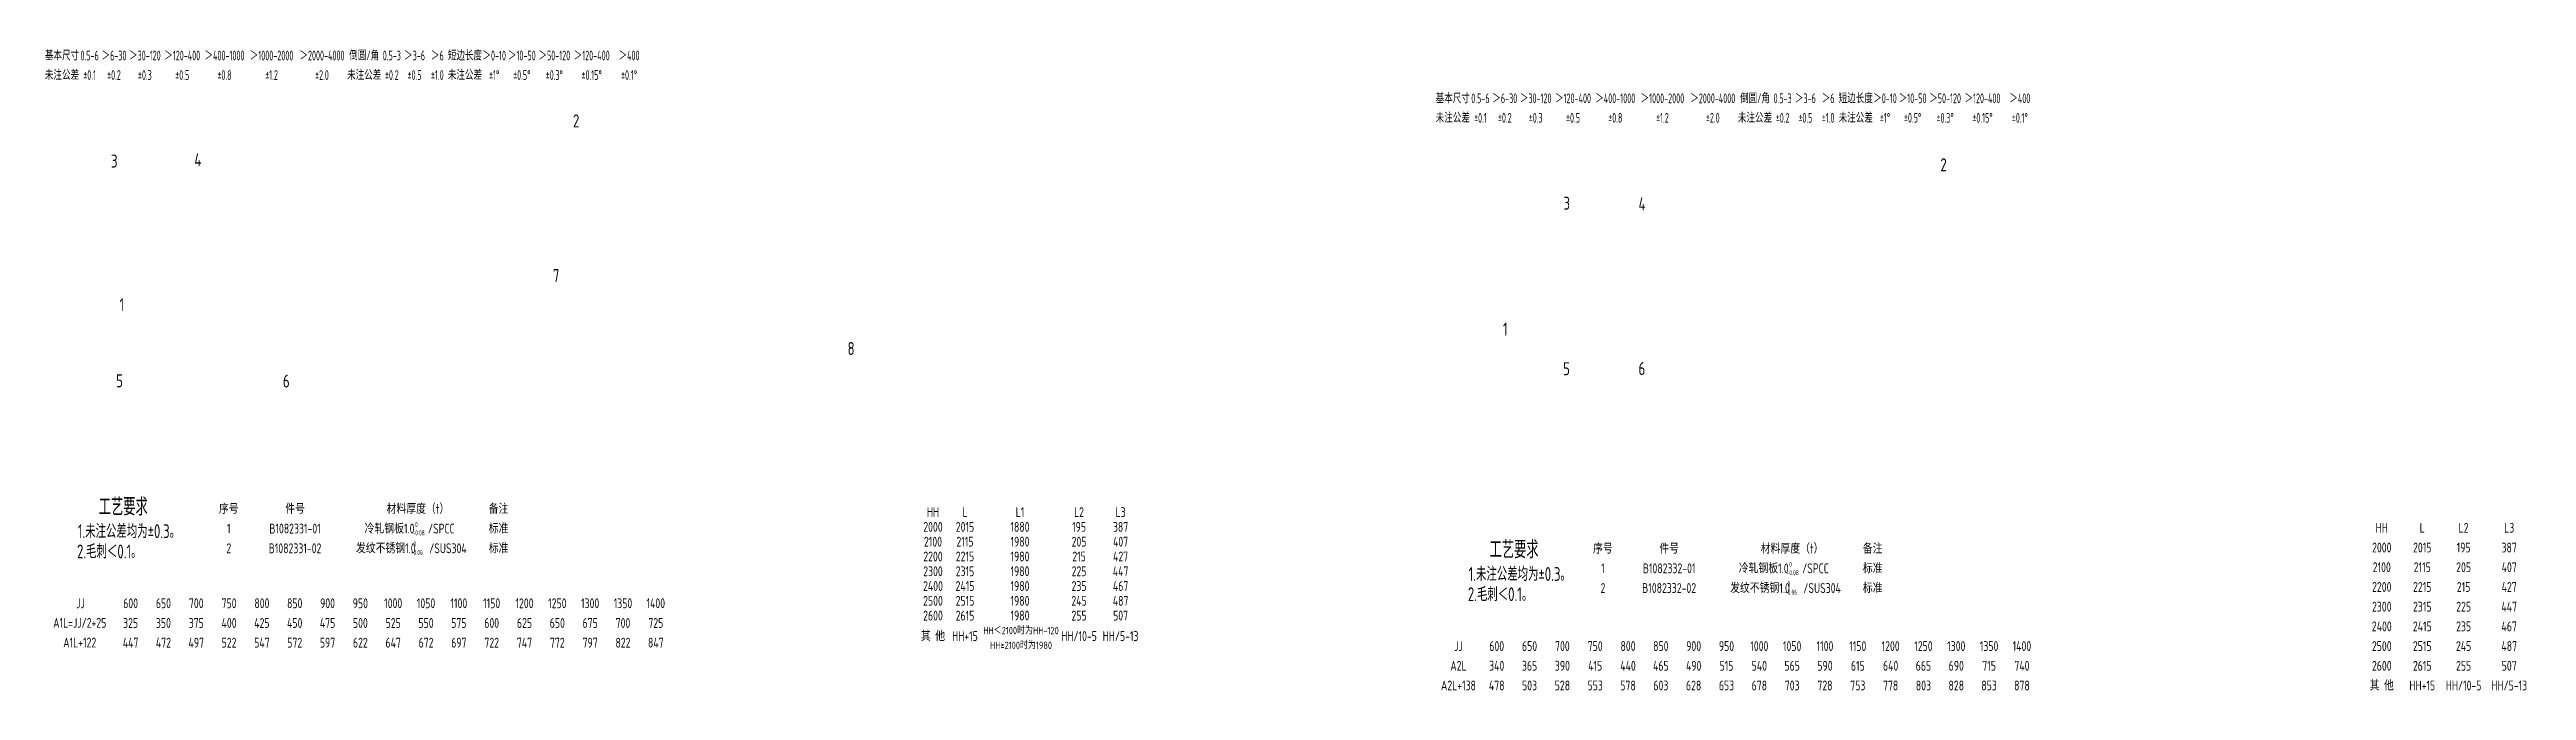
# Model space of a CAD drawing. Header units: inches. Extents: x 14216 to 120088, y -29410 to 23559.
# Drawn here: x 18826 to 25618, y -8351 to -6595 of the extents above; entities that cross this region are included whole.
import ezdxf
from ezdxf.enums import TextEntityAlignment as Align

# ---------------------------------------------------------------- set-up
doc = ezdxf.new("R2010")
doc.units = ezdxf.units.IN
doc.header["$LTSCALE"] = 0.3
doc.header["$MEASUREMENT"] = 0
for name, color, linetype in [('1粗实线', 4, 'Continuous'), ('2', 2, 'Continuous'), ('2细实线', 2, 'Continuous')]:
    doc.layers.add(name, color=color, linetype=linetype)
doc.layers.add('粗实线', color=7, linetype='Continuous', lineweight=30)
doc.styles.add('HZ', font='isocp2.shx', dxfattribs={"width": 0.7, "bigfont": 'hztxt.shx'})

msp = doc.modelspace()

# ---------------------------------------------------------------- texts
at = {"layer": '1粗实线', "color": 4, "style": 'HZ', "width": 0.8}
for s, p in [('2', (20261.535, -6808.451)), ('3', (18994.949, -6918.463)), ('4', (19223.518, -6915.218)), ('2', (24010.932, -6928.491)), ('3', (22977.401, -7033.913)), ('4', (23183.305, -7035.89)), ('7', (20206.486, -7232.315)), ('1', (19018.231, -7311.87)), ('8', (21014.457, -7432.078)), ('1', (22811.319, -7379.164)), ('5', (22976.321, -7487.382)), ('6', (23183.077, -7487.008)), ('5', (19009.085, -7520.548)), ('6', (19466.41, -7521.243))]:
    msp.add_text(s, height=35.64, dxfattribs=at).set_placement(p)
at = {"layer": '2', "style": 'HZ', "width": 0.8}
for s, height, p in [('序号', 27, (19317.933, -7853.65)), ('件号', 27, (19499.608, -7853.65)), ('材料厚度（t）', 27, (19836.494, -7853.65)), ('备注', 27, (20057.556, -7853.65)), ('1', 27, (19317.933, -7907.65)), ('B1082331-01', 27, (19499.608, -7907.65)), ('发纹不锈钢1.0   /SUS304 ', 27, (19824.582, -7961.65)), ('冷轧钢板1.0   /SPCC', 27, (19813.768, -7907.65)), ('标准', 27, (20057.556, -7907.65)), ('标准', 27, (20057.556, -7961.65)), ('材料厚度（t）', 27, (23604.174, -7962.601)), ('HH', 27, (25221.047, -7905.578)), ('L', 27, (25332.047, -7905.578)), ('L2', 27, (25445.393, -7905.578)), ('L3', 27, (25570.448, -7905.578)), ('2', 27, (19317.933, -7961.65)), ('B1082331-02', 27, (19499.608, -7961.65)), ('序号', 27, (23085.613, -7962.601)), ('1', 27, (23085.613, -8016.601)), ('B1082332-01', 27, (23267.288, -8016.601)), ('件号', 27, (23267.288, -7962.601)), ('冷轧钢板1.0   /SPCC', 27, (23581.448, -8016.601)), ('标准', 27, (23825.236, -8016.601)), ('备注', 27, (23825.236, -7962.601)), ('2000', 27, (25221.047, -7959.578)), ('2100', 27, (25221.047, -8013.578)), ('2015', 27, (25332.047, -7959.578)), ('2115', 27, (25332.047, -8013.578)), ('205', 27, (25445.393, -8013.578)), ('195', 27, (25445.393, -7959.578)), ('387', 27, (25570.448, -7959.578)), ('407', 27, (25570.448, -8013.578)), ('2', 27, (23085.613, -8070.601)), ('B1082332-02', 27, (23267.288, -8070.601)), ('发纹不锈钢1.0   /SUS304 ', 27, (23592.262, -8070.601)), ('标准', 27, (23825.236, -8070.601)), ('2200', 27, (25221.047, -8067.578)), ('2215', 27, (25332.047, -8067.578)), ('215', 27, (25445.393, -8067.578)), ('427', 27, (25570.448, -8067.578)), ('2300', 27, (25221.047, -8121.578)), ('2315', 27, (25332.047, -8121.578)), ('225', 27, (25445.393, -8121.578)), ('447', 27, (25570.448, -8121.578)), ('HH＜2100时为HH-120', 20.25, (21490.145, -8187.076)), ('HH≥2100时为1980', 20.25, (21490.145, -8227.576)), ('2400', 27, (25221.047, -8175.578)), ('2500', 27, (25221.047, -8229.578)), ('2415', 27, (25332.047, -8175.578)), ('2515', 27, (25332.047, -8229.578)), ('245', 27, (25445.393, -8229.578)), ('235', 27, (25445.393, -8175.578)), ('487', 27, (25570.448, -8229.578)), ('467', 27, (25570.448, -8175.578)), ('2600', 27, (25221.047, -8283.578)), ('2615', 27, (25332.047, -8283.578)), ('255', 27, (25445.393, -8283.578)), ('507', 27, (25570.448, -8283.578)), ('其 他', 27, (25221.047, -8337.578)), ('HH+15', 27, (25332.047, -8337.578)), ('HH/10-5', 27, (25445.393, -8337.578)), ('HH/5-13', 27, (25570.448, -8337.578))]:
    msp.add_text(s, height=height, dxfattribs=at).set_placement(p, align=Align.MIDDLE_CENTER)
at = {"layer": '2', "color": 6, "style": 'HZ', "width": 0.75}
for s, p in [('1.未注公差均为±0.3。', (18903.956, -7933.876)), ('2.毛刺＜0.1。', (18901.81, -7989.271)), ('1.未注公差均为±0.3。', (22717.297, -8051.144)), ('2.毛刺＜0.1。', (22715.151, -8106.539))]:
    msp.add_text(s, height=38, dxfattribs=at).set_placement(p)
at = {"layer": '2', "char_height": 13.728, "attachment_point": 1, "style": 'HZ'}
for s, insert in [(' 0\\P-0.06', (19817.268, -7943.315)), (' 0\\P-0.08', (19821.876, -7889.799)), (' 0\\P-0.08', (23589.555, -7998.75)), (' 0\\P-0.06', (23584.948, -8052.266))]:
    msp.add_mtext(s, dxfattribs=dict(at, insert=insert))
at = {"layer": '2细实线', "linetype": 'ByBlock', "style": 'HZ', "width": 0.65}
for s, p in [('未注公差', (18860.616, -6664.894)), ('基本尺寸', (18860.616, -6611.434)), ('0.5-6', (18936.351, -6611.434)), ('%%p0.1', (18936.351, -6664.894)), ('＞6-30', (19003.176, -6611.434)), ('%%p0.2', (19003.176, -6664.894)), ('＞30-120', (19087.821, -6611.434)), ('%%p0.3', (19087.821, -6664.894)), ('＞120-400', (19190.286, -6611.434)), ('%%p0.5', (19190.286, -6664.894)), ('＞400-1000', (19306.116, -6611.434)), ('%%p0.8', (19306.116, -6664.894)), ('＞1000-2000', (19435.311, -6611.434)), ('%%p1.2', (19435.311, -6664.894)), ('＞2000-4000', (19573.416, -6611.434)), ('%%p2.0', (19573.416, -6664.894)), ('未注公差', (19689.246, -6664.894)), ('倒圆/角', (19689.246, -6611.434)), ('0.5-3', (19764.981, -6611.434)), ('%%p0.2', (19764.981, -6664.894)), ('＞3-6', (19827.351, -6611.434)), ('%%p0.5', (19827.351, -6664.894)), ('%%p1.0', (19889.721, -6664.894)), ('＞6', (19889.721, -6611.434)), ('未注公差', (19965.456, -6664.894)), ('短边长度', (19965.456, -6611.434)), ('＞0-10', (20045.646, -6611.434)), ('%%p1%%d', (20045.646, -6664.894)), ('＞10-50', (20121.381, -6611.434)), ('%%p0.5%%d', (20121.381, -6664.894)), ('＞50-120', (20210.481, -6611.434)), ('%%p0.3%%d', (20210.481, -6664.894)), ('＞120-400', (20312.946, -6611.434)), ('%%p0.15%%d', (20312.946, -6664.894)), ('＞400', (20415.411, -6611.434)), ('%%p0.1%%d', (20415.411, -6664.894)), ('基本尺寸', (22673.956, -6728.702)), ('0.5-6', (22749.691, -6728.702)), ('＞6-30', (22816.516, -6728.702)), ('＞30-120', (22901.161, -6728.702)), ('＞120-400', (23003.626, -6728.702)), ('＞400-1000', (23119.456, -6728.702)), ('＞1000-2000', (23248.651, -6728.702)), ('＞2000-4000', (23386.756, -6728.702)), ('倒圆/角', (23502.586, -6728.702)), ('0.5-3', (23578.321, -6728.702)), ('＞3-6', (23640.691, -6728.702)), ('＞6', (23703.061, -6728.702)), ('短边长度', (23778.796, -6728.702)), ('＞0-10', (23858.986, -6728.702)), ('＞10-50', (23934.721, -6728.702)), ('＞50-120', (24023.821, -6728.702)), ('＞120-400', (24126.286, -6728.702)), ('＞400', (24228.751, -6728.702)), ('未注公差', (22673.956, -6782.162)), ('%%p0.1', (22749.691, -6782.162)), ('%%p0.2', (22816.516, -6782.162)), ('%%p0.3', (22901.161, -6782.162)), ('%%p0.5', (23003.626, -6782.162)), ('%%p0.8', (23119.456, -6782.162)), ('%%p1.2', (23248.651, -6782.162)), ('%%p2.0', (23386.756, -6782.162)), ('未注公差', (23502.586, -6782.162)), ('%%p0.2', (23578.321, -6782.162)), ('%%p0.5', (23640.691, -6782.162)), ('%%p1.0', (23703.061, -6782.162)), ('未注公差', (23778.796, -6782.162)), ('%%p1%%d', (23858.986, -6782.162)), ('%%p0.5%%d', (23934.721, -6782.162)), ('%%p0.3%%d', (24023.821, -6782.162)), ('%%p0.15%%d', (24126.286, -6782.162)), ('%%p0.1%%d', (24228.751, -6782.162))]:
    msp.add_text(s, height=26.73, dxfattribs=at).set_placement(p, align=Align.MIDDLE_CENTER)
at = {"layer": '2细实线', "style": 'HZ', "width": 0.8}
for s, p in [('HH', (21248.72, -7862.56)), ('L', (21336.47, -7862.56)), ('L1', (21487.289, -7862.56)), ('L2', (21649.216, -7862.56)), ('L3', (21763.11, -7862.56)), ('2000', (21248.72, -7903.06)), ('2100', (21248.72, -7943.56)), ('2015', (21336.47, -7903.06)), ('2115', (21336.47, -7943.56)), ('1880', (21487.289, -7903.06)), ('1980', (21487.289, -7943.56)), ('205', (21649.216, -7943.56)), ('195', (21649.216, -7903.06)), ('387', (21763.11, -7903.06)), ('407', (21763.11, -7943.56)), ('2300', (21248.72, -8024.56)), ('2200', (21248.72, -7984.06)), ('2315', (21336.47, -8024.56)), ('2215', (21336.47, -7984.06)), ('1980', (21487.289, -7984.06)), ('1980', (21487.289, -8024.56)), ('225', (21649.216, -8024.56)), ('215', (21649.216, -7984.06)), ('447', (21763.11, -8024.56)), ('427', (21763.11, -7984.06)), ('2400', (21248.72, -8065.06)), ('2415', (21336.47, -8065.06)), ('1980', (21487.289, -8065.06)), ('235', (21649.216, -8065.06)), ('467', (21763.11, -8065.06)), ('JJ', (18911.381, -8112.31)), ('600', (19048.724, -8112.31)), ('650', (19138.724, -8112.31)), ('700', (19228.724, -8112.31)), ('750', (19318.724, -8112.31)), ('800', (19408.724, -8112.31)), ('850', (19498.724, -8112.31)), ('900', (19588.724, -8112.31)), ('950', (19678.724, -8112.31)), ('1000', (19768.724, -8112.31)), ('1050', (19858.724, -8112.31)), ('1100', (19948.724, -8112.31)), ('1150', (20038.724, -8112.31)), ('1200', (20128.724, -8112.31)), ('1250', (20218.724, -8112.31)), ('1300', (20308.724, -8112.31)), ('1350', (20398.724, -8112.31)), ('1400', (20488.724, -8112.31)), ('2500', (21248.72, -8105.56)), ('2600', (21248.72, -8146.06)), ('2515', (21336.47, -8105.56)), ('2615', (21336.47, -8146.06)), ('1980', (21487.289, -8105.56)), ('1980', (21487.289, -8146.06)), ('245', (21649.216, -8105.56)), ('255', (21649.216, -8146.06)), ('487', (21763.11, -8105.56)), ('507', (21763.11, -8146.06)), ('A1L=JJ/2+25', (18909.265, -8165.889)), ('A1L+122', (18909.265, -8219.889)), ('447', (19048.724, -8220.31)), ('325', (19048.724, -8166.31)), ('472', (19138.724, -8220.31)), ('350', (19138.724, -8166.31)), ('497', (19228.724, -8220.31)), ('375', (19228.724, -8166.31)), ('400', (19318.724, -8166.31)), ('522', (19318.724, -8220.31)), ('425', (19408.724, -8166.31)), ('547', (19408.724, -8220.31)), ('450', (19498.724, -8166.31)), ('572', (19498.724, -8220.31)), ('475', (19588.724, -8166.31)), ('597', (19588.724, -8220.31)), ('500', (19678.724, -8166.31)), ('622', (19678.724, -8220.31)), ('647', (19768.724, -8220.31)), ('525', (19768.724, -8166.31)), ('550', (19858.724, -8166.31)), ('672', (19858.724, -8220.31)), ('697', (19948.724, -8220.31)), ('575', (19948.724, -8166.31)), ('722', (20038.724, -8220.31)), ('600', (20038.724, -8166.31)), ('747', (20128.724, -8220.31)), ('625', (20128.724, -8166.31)), ('650', (20218.724, -8166.31)), ('772', (20218.724, -8220.31)), ('797', (20308.724, -8220.31)), ('675', (20308.724, -8166.31)), ('700', (20398.724, -8166.31)), ('822', (20398.724, -8220.31)), ('847', (20488.724, -8220.31)), ('725', (20488.724, -8166.31)), ('其 他', (21248.72, -8202.192)), ('HH+15', (21336.47, -8202.192)), ('HH/10-5', (21649.216, -8202.192)), ('HH/5-13', (21763.11, -8202.192)), ('JJ', (22689.406, -8229.578)), ('600', (22794.406, -8229.578)), ('650', (22884.406, -8229.578)), ('700', (22974.406, -8229.578)), ('750', (23064.406, -8229.578)), ('800', (23154.406, -8229.578)), ('850', (23244.406, -8229.578)), ('900', (23334.406, -8229.578)), ('950', (23424.406, -8229.578)), ('1000', (23514.406, -8229.578)), ('1050', (23604.406, -8229.578)), ('1100', (23694.406, -8229.578)), ('1150', (23784.406, -8229.578)), ('1200', (23874.406, -8229.578)), ('1250', (23964.406, -8229.578)), ('1300', (24054.406, -8229.578)), ('1350', (24144.406, -8229.578)), ('1400', (24234.406, -8229.578)), ('A2L', (22689.406, -8283.578)), ('340', (22794.406, -8283.578)), ('365', (22884.406, -8283.578)), ('390', (22974.406, -8283.578)), ('415', (23064.406, -8283.578)), ('440', (23154.406, -8283.578)), ('465', (23244.406, -8283.578)), ('490', (23334.406, -8283.578)), ('515', (23424.406, -8283.578)), ('540', (23514.406, -8283.578)), ('565', (23604.406, -8283.578)), ('590', (23694.406, -8283.578)), ('615', (23784.406, -8283.578)), ('640', (23874.406, -8283.578)), ('665', (23964.406, -8283.578)), ('690', (24054.406, -8283.578)), ('715', (24144.406, -8283.578)), ('740', (24234.406, -8283.578)), ('A2L+138', (22689.406, -8337.578)), ('478', (22794.406, -8337.578)), ('503', (22884.406, -8337.578)), ('528', (22974.406, -8337.578)), ('553', (23064.406, -8337.578)), ('578', (23154.406, -8337.578)), ('603', (23244.406, -8337.578)), ('628', (23334.406, -8337.578)), ('653', (23424.406, -8337.578)), ('678', (23514.406, -8337.578)), ('703', (23604.406, -8337.578)), ('728', (23694.406, -8337.578)), ('753', (23784.406, -8337.578)), ('778', (23874.406, -8337.578)), ('803', (23964.406, -8337.578)), ('828', (24054.406, -8337.578)), ('853', (24144.406, -8337.578)), ('878', (24234.406, -8337.578))]:
    msp.add_text(s, height=27, dxfattribs=at).set_placement(p, align=Align.MIDDLE_CENTER)
at = {"layer": '粗实线', "color": 3, "linetype": 'Continuous', "lineweight": -3, "style": 'HZ', "width": 0.7}
for p in [(18961.352, -7871.957), (22774.692, -7989.225)]:
    msp.add_text('工艺要求', height=48, dxfattribs=at).set_placement(p)

doc.saveas('drawing.dxf')
